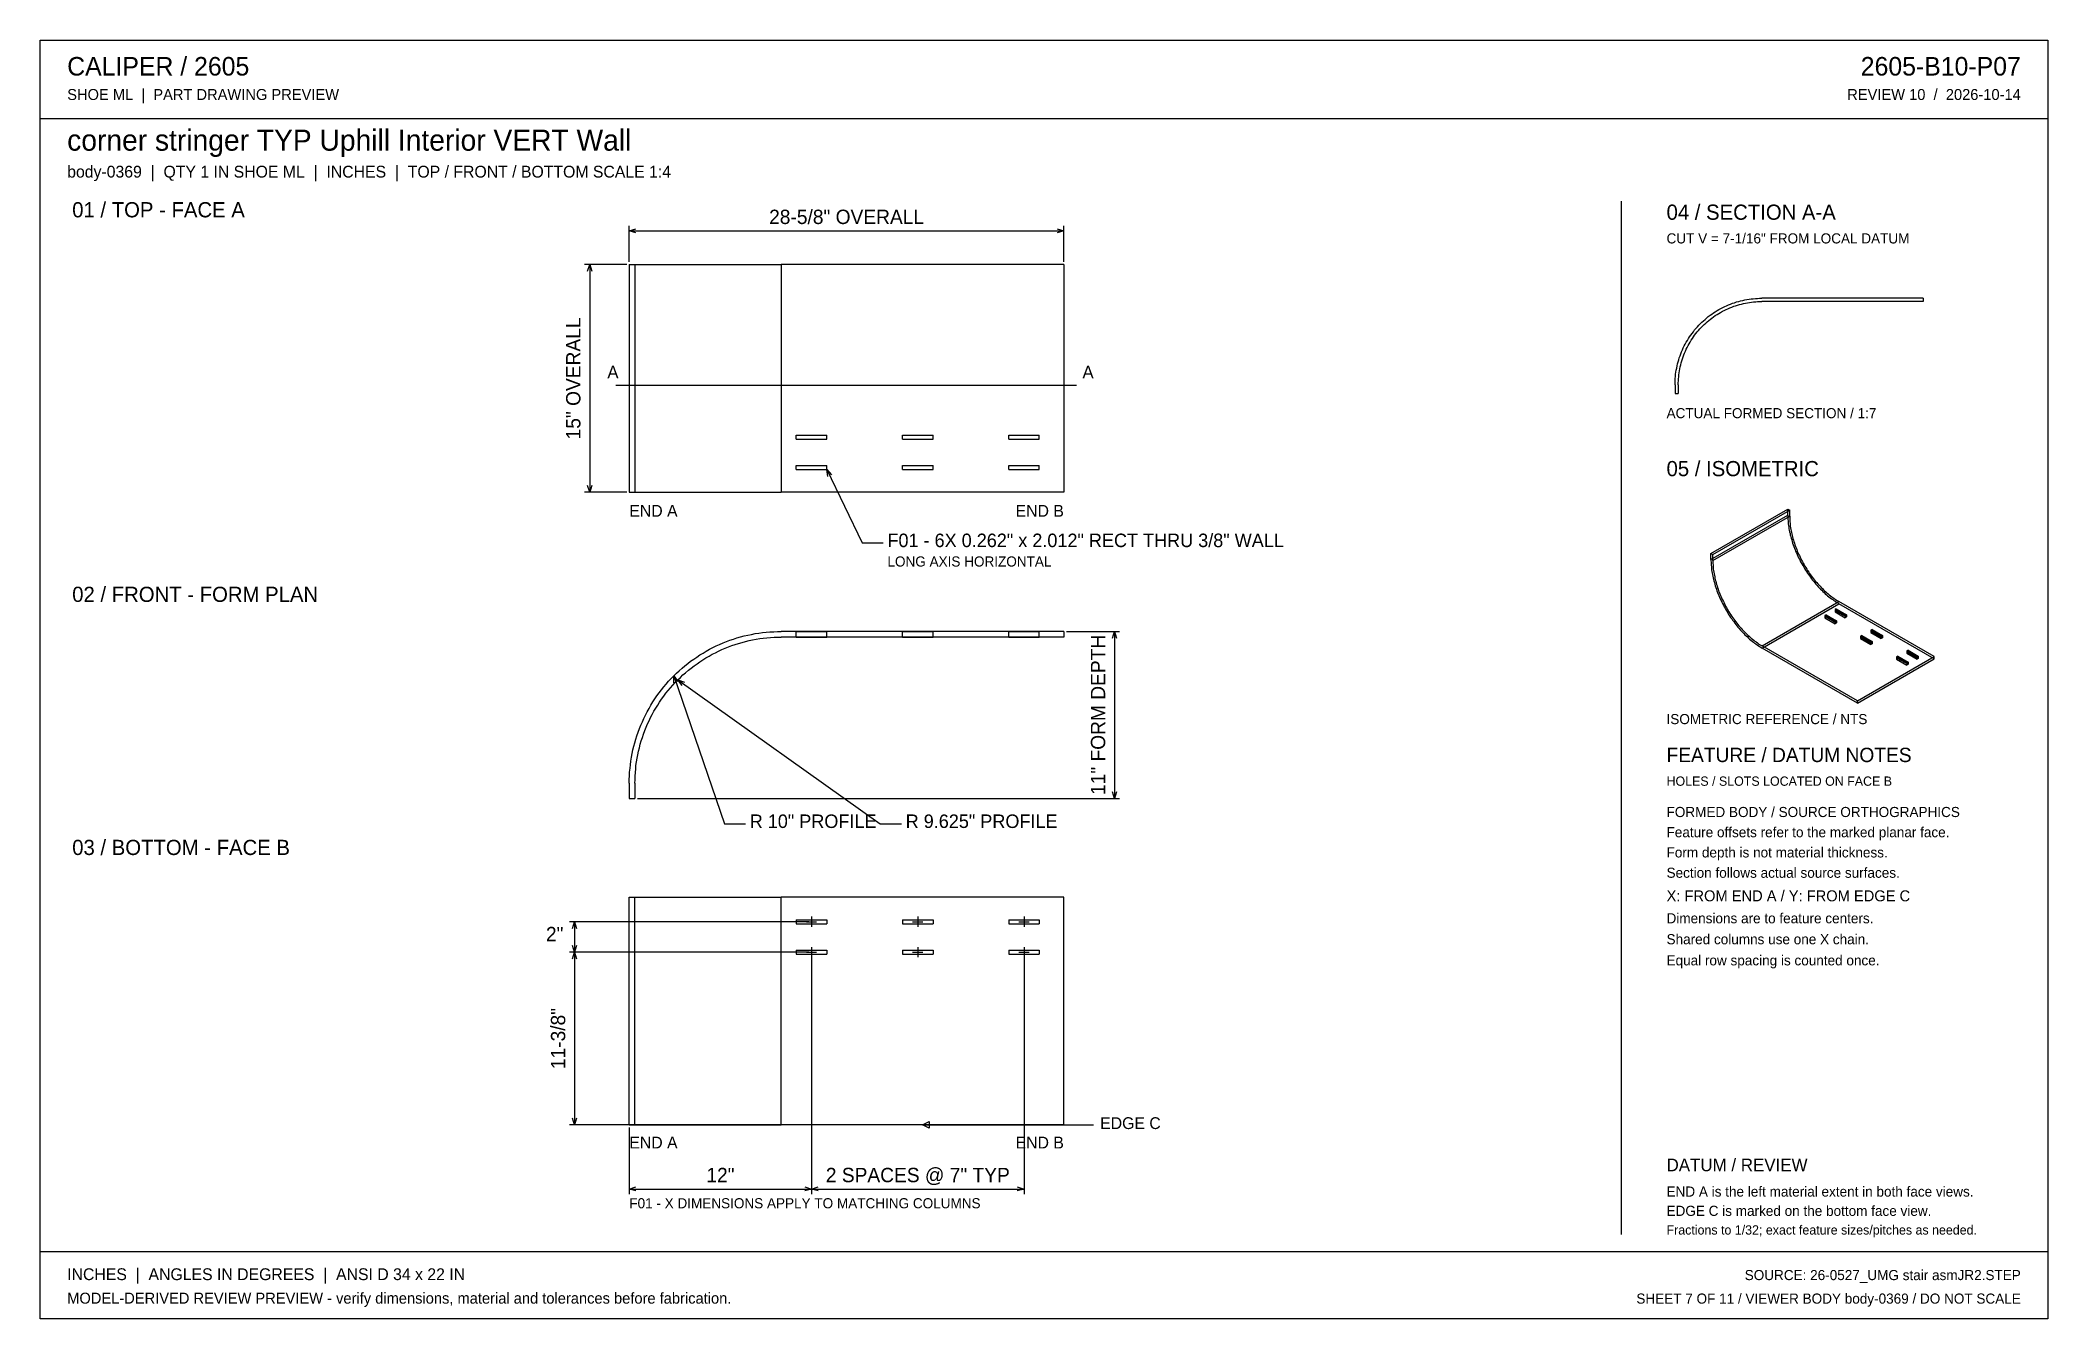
# Model space of a CAD drawing. Header units: inches. Extents: x 2 to 134, y 2 to 86.
import ezdxf
from ezdxf.enums import TextEntityAlignment as Align

# ---------------------------------------------------------------- set-up
doc = ezdxf.new("R2010")
doc.units = ezdxf.units.IN
doc.header["$MEASUREMENT"] = 0

msp = doc.modelspace()

# ---------------------------------------------------------------- texts
at = {"layer": 'ANNOTATION'}
for s, height, p in [('CALIPER / 2605', 1.2222, (3.67, 83.78)), ('SHOE ML  |  PART DRAWING PREVIEW', 0.7222, (3.67, 82.17)), ('corner stringer TYP Uphill Interior VERT Wall', 1.3889, (3.67, 78.83)), ('body-0369  |  QTY 1 IN SHOE ML  |  INCHES  |  TOP / FRONT / BOTTOM SCALE 1:4', 0.7778, (3.67, 77.06)), ('01 / TOP - FACE A', 1, (4, 74.44)), ('04 / SECTION A-A', 1, (109, 74.28)), ('CUT V = 7-1/16" FROM LOCAL DATUM', 0.6667, (109, 72.72)), ('A', 0.833, (39.24, 63.83)), ('A', 0.833, (70.53, 63.83)), ('ACTUAL FORMED SECTION / 1:7', 0.6667, (109, 61.21)), ('05 / ISOMETRIC', 1, (109, 57.39)), ('END A', 0.778, (40.69, 54.72)), ('F01 - 6X 0.262" x 2.012" RECT THRU 3/8" WALL', 0.8889, (57.69, 52.72)), ('LONG AXIS HORIZONTAL', 0.6667, (57.69, 51.44)), ('02 / FRONT - FORM PLAN', 1, (4, 49.11)), ('ISOMETRIC REFERENCE / NTS', 0.6667, (109, 41.06)), ('FEATURE / DATUM NOTES', 0.9444, (109, 38.56)), ('HOLES / SLOTS LOCATED ON FACE B', 0.6111, (109, 37)), ('R 10" PROFILE', 0.8889, (48.62, 34.22)), ('R 9.625" PROFILE', 0.8889, (58.89, 34.22)), ('FORMED BODY / SOURCE ORTHOGRAPHICS', 0.6667, (109, 34.94)), ('03 / BOTTOM - FACE B', 1, (4, 32.44)), ('Feature offsets refer to the marked planar face.', 0.6667, (109, 33.61)), ('Form depth is not material thickness.', 0.6667, (109, 32.28)), ('Section follows actual source surfaces.', 0.6667, (109, 30.94)), ('X: FROM END A / Y: FROM EDGE C', 0.7222, (109, 29.39)), ('Dimensions are to feature centers.', 0.6667, (109, 27.94)), ('Shared columns use one X chain.', 0.6667, (109, 26.56)), ('Equal row spacing is counted once.', 0.6667, (109, 25.17)), ('EDGE C', 0.778, (71.7, 14.39)), ('END A', 0.778, (40.69, 13.11)), ('DATUM / REVIEW', 0.8333, (109, 11.61)), ('END A is the left material extent in both face views.', 0.6667, (109, 9.94)), ('F01 - X DIMENSIONS APPLY TO MATCHING COLUMNS', 0.6667, (40.69, 9.17)), ('EDGE C is marked on the bottom face view.', 0.6667, (109, 8.67)), ('Fractions to 1/32; exact feature sizes/pitches as needed.', 0.6111, (109, 7.44)), ('INCHES  |  ANGLES IN DEGREES  |  ANSI D 34 x 22 IN', 0.7778, (3.67, 4.44)), ('MODEL-DERIVED REVIEW PREVIEW - verify dimensions, material and tolerances before fabrication.', 0.7222, (3.67, 2.89))]:
    msp.add_text(s, height=height, dxfattribs=at).set_placement(p)
for s, height, p in [('2605-B10-P07', 1.2222, (132.33, 83.78)), ('REVIEW 10  /  2026-10-14', 0.7222, (132.33, 82.17)), ('END B', 0.778, (69.31, 54.72)), ('2"', 0.944, (36.35, 26.76)), ('END B', 0.778, (69.31, 13.11)), ('SOURCE: 26-0527_UMG stair asmJR2.STEP', 0.6667, (132.33, 4.44)), ('SHEET 7 OF 11 / VIEWER BODY body-0369 / DO NOT SCALE', 0.6667, (132.33, 2.89))]:
    msp.add_text(s, height=height, dxfattribs=at).set_placement(p, align=Align.RIGHT)
for s, height, p in [('28-5/8" OVERALL', 0.9444, (55, 74)), ('12"', 0.944, (46.69, 10.89)), ('2 SPACES @ 7" TYP', 0.9444, (59.69, 10.89))]:
    msp.add_text(s, height=height, dxfattribs=at).set_placement(p, align=Align.CENTER)
for s, height, p in [('15" OVERALL', 0.9444, (37.47, 63.83)), ('11" FORM DEPTH', 0.9444, (72.03, 41.67)), ('11-3/8"', 0.944, (36.47, 20.35))]:
    msp.add_text(s, height=height, rotation=90, dxfattribs=at).set_placement(p, align=Align.CENTER)

# ---------------------------------------------------------------- linework, layer by layer
at = {"layer": 'ANNOTATION'}
for p, q in [((40.69, 71.5), (40.69, 73.89)), ((40.69, 73.56), (41.13, 73.69)), ((40.69, 73.56), (69.31, 73.56)), ((41.13, 73.42), (40.69, 73.56)), ((68.87, 73.69), (69.31, 73.56)), ((69.31, 73.56), (68.87, 73.42)), ((69.31, 71.5), (69.31, 73.89)), ((40.52, 71.33), (37.74, 71.33)), ((37.94, 70.89), (38.08, 71.33)), ((38.08, 71.33), (38.08, 56.33)), ((38.08, 71.33), (38.22, 70.89)), ((39.8, 63.38), (70.15, 63.38)), ((53.69, 57.83), (56.02, 53)), ((53.76, 57.37), (53.69, 57.83)), ((53.69, 57.83), (54.01, 57.49)), ((40.52, 56.33), (37.74, 56.33)), ((38.08, 56.33), (37.94, 56.78)), ((38.22, 56.78), (38.08, 56.33)), ((56.02, 53), (57.41, 53)), ((69.48, 47.17), (72.98, 47.17)), ((72.51, 46.72), (72.65, 47.17)), ((72.65, 47.17), (72.65, 36.17)), ((72.65, 47.17), (72.78, 46.72)), ((43.62, 44.24), (46.95, 34.5)), ((43.63, 43.77), (43.62, 44.24)), ((43.62, 44.24), (43.89, 43.86)), ((43.88, 43.97), (57.22, 34.5)), ((44.16, 43.6), (43.88, 43.97)), ((43.88, 43.97), (44.32, 43.83)), ((41.23, 36.17), (72.98, 36.17)), ((72.65, 36.17), (72.51, 36.61)), ((72.78, 36.61), (72.65, 36.17)), ((46.95, 34.5), (48.34, 34.5)), ((57.22, 34.5), (58.61, 34.5)), ((52.52, 28.04), (36.74, 28.04)), ((36.94, 27.6), (37.08, 28.04)), ((37.08, 28.04), (37.08, 26.04)), ((37.08, 28.04), (37.22, 27.6)), ((52.35, 28.04), (53.02, 28.04)), ((52.69, 28.38), (52.69, 27.71)), ((59.35, 28.04), (60.02, 28.04)), ((59.69, 28.38), (59.69, 27.71)), ((66.35, 28.04), (67.02, 28.04)), ((66.69, 28.38), (66.69, 27.71)), ((37.08, 26.04), (36.94, 26.49)), ((37.22, 26.49), (37.08, 26.04)), ((52.52, 26.04), (36.74, 26.04)), ((52.52, 26.04), (36.74, 26.04)), ((36.94, 25.6), (37.08, 26.04)), ((37.08, 26.04), (37.08, 14.67)), ((37.08, 26.04), (37.22, 25.6)), ((52.35, 26.04), (53.02, 26.04)), ((52.69, 26.38), (52.69, 25.71)), ((52.69, 25.88), (52.69, 10.11)), ((52.69, 25.88), (52.69, 10.11)), ((59.35, 26.04), (60.02, 26.04)), ((59.69, 26.38), (59.69, 25.71)), ((66.35, 26.04), (67.02, 26.04)), ((66.69, 26.38), (66.69, 25.71)), ((66.69, 25.88), (66.69, 10.11)), ((59.83, 14.67), (36.74, 14.67)), ((37.08, 14.67), (36.94, 15.11)), ((37.22, 15.11), (37.08, 14.67)), ((60, 14.67), (60.44, 14.89)), ((60, 14.67), (71.26, 14.67)), ((60.44, 14.44), (60, 14.67)), ((60.44, 14.89), (60.44, 14.44)), ((40.69, 14.5), (40.69, 10.11)), ((40.69, 10.44), (41.13, 10.58)), ((52.24, 10.58), (52.69, 10.44)), ((52.69, 10.44), (53.13, 10.58)), ((66.24, 10.58), (66.69, 10.44)), ((40.69, 10.44), (52.69, 10.44)), ((41.13, 10.31), (40.69, 10.44)), ((52.69, 10.44), (52.24, 10.31)), ((52.69, 10.44), (66.69, 10.44)), ((53.13, 10.31), (52.69, 10.44)), ((66.69, 10.44), (66.24, 10.31))]:
    msp.add_line(p, q, dxfattribs=at)
at = {"layer": 'OUTLINE'}
for p, q in [((1.89, 86.11), (134.11, 86.11)), ((1.89, 1.89), (1.89, 86.11)), ((134.11, 86.11), (134.11, 1.89)), ((1.89, 80.94), (134.11, 80.94)), ((106, 75.5), (106, 7.44)), ((40.69, 71.33), (40.69, 71.33)), ((40.69, 71.33), (40.7, 71.33)), ((40.69, 71.33), (40.69, 56.33)), ((40.69, 71.33), (41.06, 71.33)), ((40.69, 71.33), (40.69, 56.33)), ((40.7, 71.33), (40.71, 71.33)), ((40.71, 71.33), (40.74, 71.33)), ((40.74, 71.33), (40.76, 71.33)), ((40.76, 71.33), (40.8, 71.33)), ((40.8, 71.33), (40.83, 71.33)), ((40.83, 71.33), (40.88, 71.33)), ((40.88, 71.33), (40.93, 71.33)), ((40.93, 71.33), (40.99, 71.33)), ((40.99, 71.33), (41.05, 71.33)), ((41.05, 71.33), (41.12, 71.33)), ((41.06, 71.33), (41.07, 71.33)), ((41.06, 71.33), (41.06, 56.33)), ((41.06, 71.33), (41.06, 56.33)), ((41.07, 71.33), (41.07, 71.33)), ((41.07, 71.33), (41.09, 71.33)), ((41.09, 71.33), (41.11, 71.33)), ((41.11, 71.33), (41.13, 71.33)), ((41.12, 71.33), (41.19, 71.33)), ((41.13, 71.33), (41.17, 71.33)), ((41.17, 71.33), (41.2, 71.33)), ((41.19, 71.33), (41.27, 71.33)), ((41.2, 71.33), (41.25, 71.33)), ((41.25, 71.33), (41.3, 71.33)), ((41.27, 71.33), (41.36, 71.33)), ((41.3, 71.33), (41.35, 71.33)), ((41.35, 71.33), (41.41, 71.33)), ((41.36, 71.33), (41.45, 71.33)), ((41.41, 71.33), (41.48, 71.33)), ((41.45, 71.33), (41.55, 71.33)), ((41.48, 71.33), (41.55, 71.33)), ((41.55, 71.33), (41.65, 71.33)), ((41.55, 71.33), (41.63, 71.33)), ((41.63, 71.33), (41.71, 71.33)), ((41.65, 71.33), (41.76, 71.33)), ((41.71, 71.33), (41.8, 71.33)), ((41.76, 71.33), (41.87, 71.33)), ((41.8, 71.33), (41.89, 71.33)), ((41.87, 71.33), (41.99, 71.33)), ((41.89, 71.33), (41.99, 71.33)), ((41.99, 71.33), (42.11, 71.33)), ((41.99, 71.33), (42.09, 71.33)), ((42.09, 71.33), (42.2, 71.33)), ((42.11, 71.33), (42.24, 71.33)), ((42.2, 71.33), (42.31, 71.33)), ((42.24, 71.33), (42.37, 71.33)), ((42.31, 71.33), (42.43, 71.33)), ((42.37, 71.33), (42.51, 71.33)), ((42.43, 71.33), (42.56, 71.33)), ((42.51, 71.33), (42.66, 71.33)), ((42.56, 71.33), (42.68, 71.33)), ((42.66, 71.33), (42.8, 71.33)), ((42.68, 71.33), (42.82, 71.33)), ((42.8, 71.33), (42.96, 71.33)), ((42.82, 71.33), (42.96, 71.33)), ((42.96, 71.33), (43.12, 71.33)), ((42.96, 71.33), (43.1, 71.33)), ((43.1, 71.33), (43.25, 71.33)), ((43.12, 71.33), (43.28, 71.33)), ((43.25, 71.33), (43.4, 71.33)), ((43.28, 71.33), (43.45, 71.33)), ((43.4, 71.33), (43.56, 71.33)), ((43.45, 71.33), (43.62, 71.33)), ((43.56, 71.33), (43.72, 71.33)), ((43.62, 71.33), (43.79, 71.33)), ((43.72, 71.33), (43.88, 71.33)), ((43.79, 71.33), (43.97, 71.33)), ((43.88, 71.33), (44.05, 71.33)), ((43.97, 71.33), (44.16, 71.33)), ((44.05, 71.33), (44.22, 71.33)), ((44.16, 71.33), (44.34, 71.33)), ((44.22, 71.33), (44.4, 71.33)), ((44.34, 71.33), (44.54, 71.33)), ((44.4, 71.33), (44.58, 71.33)), ((44.54, 71.33), (44.73, 71.33)), ((44.58, 71.33), (44.77, 71.33)), ((44.73, 71.33), (44.93, 71.33)), ((44.77, 71.33), (44.95, 71.33)), ((44.93, 71.33), (45.13, 71.33)), ((44.95, 71.33), (45.15, 71.33)), ((45.13, 71.33), (45.34, 71.33)), ((45.15, 71.33), (45.34, 71.33)), ((45.34, 71.33), (45.55, 71.33)), ((45.34, 71.33), (45.54, 71.33)), ((45.54, 71.33), (45.74, 71.33)), ((45.55, 71.33), (45.76, 71.33)), ((45.74, 71.33), (45.94, 71.33)), ((45.76, 71.33), (45.97, 71.33)), ((45.94, 71.33), (46.15, 71.33)), ((45.97, 71.33), (46.19, 71.33)), ((46.15, 71.33), (46.36, 71.33)), ((46.19, 71.33), (46.41, 71.33)), ((46.36, 71.33), (46.57, 71.33)), ((46.41, 71.33), (46.64, 71.33)), ((46.57, 71.33), (46.79, 71.33)), ((46.64, 71.33), (46.86, 71.33)), ((46.79, 71.33), (47, 71.33)), ((46.86, 71.33), (47.09, 71.33)), ((47, 71.33), (47.22, 71.33)), ((47.09, 71.33), (47.32, 71.33)), ((47.22, 71.33), (47.44, 71.33)), ((47.32, 71.33), (47.55, 71.33)), ((47.44, 71.33), (47.67, 71.33)), ((47.55, 71.33), (47.78, 71.33)), ((47.67, 71.33), (47.89, 71.33)), ((47.78, 71.33), (48.02, 71.33)), ((47.89, 71.33), (48.12, 71.33)), ((48.02, 71.33), (48.26, 71.33)), ((48.12, 71.33), (48.35, 71.33)), ((48.26, 71.33), (48.5, 71.33)), ((48.35, 71.33), (48.58, 71.33)), ((48.5, 71.33), (48.74, 71.33)), ((48.58, 71.33), (48.81, 71.33)), ((48.74, 71.33), (48.98, 71.33)), ((48.81, 71.33), (49.04, 71.33)), ((48.98, 71.33), (49.22, 71.33)), ((49.04, 71.33), (49.28, 71.33)), ((49.22, 71.33), (49.46, 71.33)), ((49.28, 71.33), (49.51, 71.33)), ((49.46, 71.33), (49.71, 71.33)), ((49.51, 71.33), (49.74, 71.33)), ((49.71, 71.33), (49.95, 71.33)), ((49.74, 71.33), (49.98, 71.33)), ((49.95, 71.33), (50.2, 71.33)), ((49.98, 71.33), (50.22, 71.33)), ((50.2, 71.33), (50.44, 71.33)), ((50.22, 71.33), (50.45, 71.33)), ((50.44, 71.33), (50.69, 71.33)), ((50.45, 71.33), (50.69, 71.33)), ((69.31, 71.33), (50.69, 71.33)), ((50.69, 71.33), (50.69, 56.33)), ((50.69, 71.33), (50.69, 56.33)), ((69.31, 71.33), (50.69, 71.33)), ((69.31, 71.33), (69.31, 56.33)), ((69.31, 71.33), (69.31, 56.33)), ((113.21, 68.73), (113.34, 68.78)), ((113.34, 68.78), (113.48, 68.82)), ((113.48, 68.82), (113.61, 68.87)), ((113.61, 68.87), (113.75, 68.9)), ((113.75, 68.9), (113.88, 68.94)), ((113.88, 68.94), (114.02, 68.97)), ((113.93, 68.73), (114.06, 68.76)), ((114.02, 68.97), (114.16, 69)), ((114.06, 68.76), (114.2, 68.79)), ((114.16, 69), (114.29, 69.03)), ((114.2, 68.79), (114.33, 68.82)), ((114.29, 69.03), (114.43, 69.05)), ((114.33, 68.82), (114.46, 68.84)), ((114.43, 69.05), (114.57, 69.07)), ((114.46, 68.84), (114.6, 68.86)), ((114.57, 69.07), (114.71, 69.08)), ((114.6, 68.86), (114.73, 68.87)), ((114.71, 69.08), (114.85, 69.1)), ((114.73, 68.87), (114.87, 68.88)), ((114.85, 69.1), (114.99, 69.1)), ((114.87, 68.88), (115, 68.89)), ((114.99, 69.1), (115.13, 69.11)), ((115, 68.89), (115.13, 68.9)), ((115.13, 69.11), (115.27, 69.11)), ((115.13, 68.9), (115.27, 68.9)), ((125.91, 69.11), (115.27, 69.11)), ((125.91, 68.9), (115.27, 68.9)), ((125.91, 69.11), (125.91, 68.9)), ((111.13, 67.34), (111.23, 67.44)), ((111.23, 67.44), (111.33, 67.54)), ((111.33, 67.54), (111.43, 67.63)), ((111.43, 67.63), (111.54, 67.72)), ((111.48, 67.38), (111.58, 67.47)), ((111.54, 67.72), (111.64, 67.81)), ((111.58, 67.47), (111.68, 67.56)), ((111.64, 67.81), (111.75, 67.9)), ((111.68, 67.56), (111.78, 67.65)), ((111.75, 67.9), (111.87, 67.99)), ((111.78, 67.65), (111.89, 67.73)), ((111.87, 67.99), (111.98, 68.07)), ((111.89, 67.73), (111.99, 67.81)), ((111.98, 68.07), (112.1, 68.15)), ((111.99, 67.81), (112.1, 67.89)), ((112.1, 68.15), (112.21, 68.22)), ((112.1, 67.89), (112.21, 67.97)), ((112.21, 68.22), (112.33, 68.3)), ((112.21, 67.97), (112.33, 68.04)), ((112.33, 68.3), (112.45, 68.37)), ((112.33, 68.04), (112.44, 68.11)), ((112.44, 68.11), (112.56, 68.18)), ((112.45, 68.37), (112.58, 68.44)), ((112.56, 68.18), (112.68, 68.25)), ((112.58, 68.44), (112.7, 68.5)), ((112.68, 68.25), (112.8, 68.31)), ((112.7, 68.5), (112.83, 68.56)), ((112.8, 68.31), (112.92, 68.37)), ((112.83, 68.56), (112.95, 68.62)), ((112.92, 68.37), (113.04, 68.42)), ((112.95, 68.62), (113.08, 68.68)), ((113.04, 68.42), (113.17, 68.48)), ((113.08, 68.68), (113.21, 68.73)), ((113.17, 68.48), (113.29, 68.53)), ((113.29, 68.53), (113.42, 68.58)), ((113.42, 68.58), (113.54, 68.62)), ((113.54, 68.62), (113.67, 68.66)), ((113.67, 68.66), (113.8, 68.7)), ((113.8, 68.7), (113.93, 68.73)), ((110.23, 66.09), (110.3, 66.21)), ((110.3, 66.21), (110.37, 66.33)), ((110.37, 66.33), (110.44, 66.45)), ((110.44, 66.45), (110.52, 66.57)), ((110.48, 66.11), (110.55, 66.22)), ((110.52, 66.57), (110.6, 66.69)), ((110.55, 66.22), (110.62, 66.34)), ((110.6, 66.69), (110.68, 66.8)), ((110.62, 66.34), (110.7, 66.45)), ((110.68, 66.8), (110.77, 66.91)), ((110.7, 66.45), (110.77, 66.56)), ((110.77, 66.91), (110.85, 67.02)), ((110.77, 66.56), (110.85, 66.67)), ((110.85, 67.02), (110.94, 67.13)), ((110.85, 66.67), (110.93, 66.78)), ((110.93, 66.78), (111.02, 66.89)), ((110.94, 67.13), (111.04, 67.23)), ((111.02, 66.89), (111.11, 66.99)), ((111.04, 67.23), (111.13, 67.34)), ((111.11, 66.99), (111.19, 67.09)), ((111.19, 67.09), (111.29, 67.19)), ((111.29, 67.19), (111.38, 67.29)), ((111.38, 67.29), (111.48, 67.38)), ((109.73, 64.79), (109.76, 64.92)), ((109.76, 64.92), (109.8, 65.06)), ((109.8, 65.06), (109.84, 65.19)), ((109.84, 65.19), (109.89, 65.32)), ((109.89, 65.32), (109.94, 65.45)), ((109.93, 64.73), (109.97, 64.86)), ((109.94, 65.45), (109.99, 65.58)), ((109.97, 64.86), (110.01, 64.99)), ((109.99, 65.58), (110.05, 65.71)), ((110.01, 64.99), (110.05, 65.12)), ((110.05, 65.71), (110.1, 65.84)), ((110.05, 65.12), (110.09, 65.25)), ((110.09, 65.25), (110.14, 65.38)), ((110.1, 65.84), (110.17, 65.97)), ((110.14, 65.38), (110.19, 65.5)), ((110.17, 65.97), (110.23, 66.09)), ((110.19, 65.5), (110.24, 65.63)), ((110.24, 65.63), (110.3, 65.75)), ((110.3, 65.75), (110.36, 65.87)), ((110.36, 65.87), (110.42, 65.99)), ((110.42, 65.99), (110.48, 66.11)), ((109.56, 63.68), (109.57, 63.82)), ((109.56, 63.54), (109.56, 63.68)), ((109.56, 63.4), (109.56, 63.54)), ((109.57, 63.82), (109.58, 63.96)), ((109.58, 63.96), (109.6, 64.1)), ((109.6, 64.1), (109.62, 64.24)), ((109.62, 64.24), (109.64, 64.37)), ((109.64, 64.37), (109.67, 64.51)), ((109.67, 64.51), (109.69, 64.65)), ((109.69, 64.65), (109.73, 64.79)), ((109.77, 63.53), (109.78, 63.67)), ((109.77, 63.4), (109.77, 63.53)), ((109.78, 63.8), (109.8, 63.94)), ((109.78, 63.67), (109.78, 63.8)), ((109.8, 63.94), (109.81, 64.07)), ((109.81, 64.07), (109.83, 64.2)), ((109.83, 64.2), (109.85, 64.34)), ((109.85, 64.34), (109.88, 64.47)), ((109.88, 64.47), (109.9, 64.6)), ((109.9, 64.6), (109.93, 64.73)), ((109.56, 63.4), (109.56, 62.83)), ((109.56, 62.83), (109.77, 62.83)), ((109.77, 63.4), (109.77, 62.83)), ((51.68, 59.83), (51.68, 60.09)), ((51.68, 60.09), (53.69, 60.09)), ((51.68, 59.83), (51.68, 60.09)), ((51.68, 60.09), (53.69, 60.09)), ((51.68, 59.83), (53.69, 59.83)), ((51.68, 59.83), (53.69, 59.83)), ((53.69, 59.83), (53.69, 60.09)), ((53.69, 59.83), (53.69, 60.09)), ((58.68, 60.09), (60.69, 60.09)), ((58.68, 60.09), (60.69, 60.09)), ((58.68, 59.83), (58.68, 60.09)), ((58.68, 59.83), (58.68, 60.09)), ((58.68, 59.83), (60.69, 59.83)), ((58.68, 59.83), (60.69, 59.83)), ((60.69, 59.83), (60.69, 60.09)), ((60.69, 59.83), (60.69, 60.09)), ((65.68, 59.83), (65.68, 60.09)), ((65.68, 59.83), (65.68, 60.09)), ((65.68, 60.09), (67.69, 60.09)), ((65.68, 60.09), (67.69, 60.09)), ((65.68, 59.83), (67.69, 59.83)), ((65.68, 59.83), (67.69, 59.83)), ((67.69, 59.83), (67.69, 60.09)), ((67.69, 59.83), (67.69, 60.09)), ((51.68, 58.09), (53.69, 58.09)), ((51.68, 57.83), (51.68, 58.09)), ((51.68, 57.83), (51.68, 58.09)), ((51.68, 58.09), (53.69, 58.09)), ((51.68, 57.83), (53.69, 57.83)), ((51.68, 57.83), (53.69, 57.83)), ((53.69, 57.83), (53.69, 58.09)), ((53.69, 57.83), (53.69, 58.09)), ((58.68, 57.83), (58.68, 58.09)), ((58.68, 58.09), (60.69, 58.09)), ((58.68, 58.09), (60.69, 58.09)), ((58.68, 57.83), (58.68, 58.09)), ((58.68, 57.83), (60.69, 57.83)), ((58.68, 57.83), (60.69, 57.83)), ((60.69, 57.83), (60.69, 58.09)), ((60.69, 57.83), (60.69, 58.09)), ((65.68, 57.83), (65.68, 58.09)), ((65.68, 58.09), (67.69, 58.09)), ((65.68, 58.09), (67.69, 58.09)), ((65.68, 57.83), (65.68, 58.09)), ((65.68, 57.83), (67.69, 57.83)), ((65.68, 57.83), (67.69, 57.83)), ((67.69, 57.83), (67.69, 58.09)), ((67.69, 57.83), (67.69, 58.09)), ((40.69, 56.33), (41.06, 56.33)), ((40.69, 56.33), (40.69, 56.33)), ((40.69, 56.33), (40.7, 56.33)), ((40.7, 56.33), (40.71, 56.33)), ((40.71, 56.33), (40.74, 56.33)), ((40.74, 56.33), (40.76, 56.33)), ((40.76, 56.33), (40.8, 56.33)), ((40.8, 56.33), (40.83, 56.33)), ((40.83, 56.33), (40.88, 56.33)), ((40.88, 56.33), (40.93, 56.33)), ((40.93, 56.33), (40.99, 56.33)), ((40.99, 56.33), (41.05, 56.33)), ((41.05, 56.33), (41.12, 56.33)), ((41.06, 56.33), (41.07, 56.33)), ((41.07, 56.33), (41.07, 56.33)), ((41.07, 56.33), (41.09, 56.33)), ((41.09, 56.33), (41.11, 56.33)), ((41.11, 56.33), (41.13, 56.33)), ((41.12, 56.33), (41.19, 56.33)), ((41.13, 56.33), (41.17, 56.33)), ((41.17, 56.33), (41.2, 56.33)), ((41.19, 56.33), (41.27, 56.33)), ((41.2, 56.33), (41.25, 56.33)), ((41.25, 56.33), (41.3, 56.33)), ((41.27, 56.33), (41.36, 56.33)), ((41.3, 56.33), (41.35, 56.33)), ((41.35, 56.33), (41.41, 56.33)), ((41.36, 56.33), (41.45, 56.33)), ((41.41, 56.33), (41.48, 56.33)), ((41.45, 56.33), (41.55, 56.33)), ((41.48, 56.33), (41.55, 56.33)), ((41.55, 56.33), (41.65, 56.33)), ((41.55, 56.33), (41.63, 56.33)), ((41.63, 56.33), (41.71, 56.33)), ((41.65, 56.33), (41.76, 56.33)), ((41.71, 56.33), (41.8, 56.33)), ((41.76, 56.33), (41.87, 56.33)), ((41.8, 56.33), (41.89, 56.33)), ((41.87, 56.33), (41.99, 56.33)), ((41.89, 56.33), (41.99, 56.33)), ((41.99, 56.33), (42.11, 56.33)), ((41.99, 56.33), (42.09, 56.33)), ((42.09, 56.33), (42.2, 56.33)), ((42.11, 56.33), (42.24, 56.33)), ((42.2, 56.33), (42.31, 56.33)), ((42.24, 56.33), (42.37, 56.33)), ((42.31, 56.33), (42.43, 56.33)), ((42.37, 56.33), (42.51, 56.33)), ((42.43, 56.33), (42.56, 56.33)), ((42.51, 56.33), (42.66, 56.33)), ((42.56, 56.33), (42.68, 56.33)), ((42.66, 56.33), (42.8, 56.33)), ((42.68, 56.33), (42.82, 56.33)), ((42.8, 56.33), (42.96, 56.33)), ((42.82, 56.33), (42.96, 56.33)), ((42.96, 56.33), (43.12, 56.33)), ((42.96, 56.33), (43.1, 56.33)), ((43.1, 56.33), (43.25, 56.33)), ((43.12, 56.33), (43.28, 56.33)), ((43.25, 56.33), (43.4, 56.33)), ((43.28, 56.33), (43.45, 56.33)), ((43.4, 56.33), (43.56, 56.33)), ((43.45, 56.33), (43.62, 56.33)), ((43.56, 56.33), (43.72, 56.33)), ((43.62, 56.33), (43.79, 56.33)), ((43.72, 56.33), (43.88, 56.33)), ((43.79, 56.33), (43.97, 56.33)), ((43.88, 56.33), (44.05, 56.33)), ((43.97, 56.33), (44.16, 56.33)), ((44.05, 56.33), (44.22, 56.33)), ((44.16, 56.33), (44.34, 56.33)), ((44.22, 56.33), (44.4, 56.33)), ((44.34, 56.33), (44.54, 56.33)), ((44.4, 56.33), (44.58, 56.33)), ((44.54, 56.33), (44.73, 56.33)), ((44.58, 56.33), (44.77, 56.33)), ((44.73, 56.33), (44.93, 56.33)), ((44.77, 56.33), (44.95, 56.33)), ((44.93, 56.33), (45.13, 56.33)), ((44.95, 56.33), (45.15, 56.33)), ((45.13, 56.33), (45.34, 56.33)), ((45.15, 56.33), (45.34, 56.33)), ((45.34, 56.33), (45.55, 56.33)), ((45.34, 56.33), (45.54, 56.33)), ((45.54, 56.33), (45.74, 56.33)), ((45.55, 56.33), (45.76, 56.33)), ((45.74, 56.33), (45.94, 56.33)), ((45.76, 56.33), (45.97, 56.33)), ((45.94, 56.33), (46.15, 56.33)), ((45.97, 56.33), (46.19, 56.33)), ((46.15, 56.33), (46.36, 56.33)), ((46.19, 56.33), (46.41, 56.33)), ((46.36, 56.33), (46.57, 56.33)), ((46.41, 56.33), (46.64, 56.33)), ((46.57, 56.33), (46.79, 56.33)), ((46.64, 56.33), (46.86, 56.33)), ((46.79, 56.33), (47, 56.33)), ((46.86, 56.33), (47.09, 56.33)), ((47, 56.33), (47.22, 56.33)), ((47.09, 56.33), (47.32, 56.33)), ((47.22, 56.33), (47.44, 56.33)), ((47.32, 56.33), (47.55, 56.33)), ((47.44, 56.33), (47.67, 56.33)), ((47.55, 56.33), (47.78, 56.33)), ((47.67, 56.33), (47.89, 56.33)), ((47.78, 56.33), (48.02, 56.33)), ((47.89, 56.33), (48.12, 56.33)), ((48.02, 56.33), (48.26, 56.33)), ((48.12, 56.33), (48.35, 56.33)), ((48.26, 56.33), (48.5, 56.33)), ((48.35, 56.33), (48.58, 56.33)), ((48.5, 56.33), (48.74, 56.33)), ((48.58, 56.33), (48.81, 56.33)), ((48.74, 56.33), (48.98, 56.33)), ((48.81, 56.33), (49.04, 56.33)), ((48.98, 56.33), (49.22, 56.33)), ((49.04, 56.33), (49.28, 56.33)), ((49.22, 56.33), (49.46, 56.33)), ((49.28, 56.33), (49.51, 56.33)), ((49.46, 56.33), (49.71, 56.33)), ((49.51, 56.33), (49.74, 56.33)), ((49.71, 56.33), (49.95, 56.33)), ((49.74, 56.33), (49.98, 56.33)), ((49.95, 56.33), (50.2, 56.33)), ((49.98, 56.33), (50.22, 56.33)), ((50.2, 56.33), (50.44, 56.33)), ((50.22, 56.33), (50.45, 56.33)), ((50.44, 56.33), (50.69, 56.33)), ((50.45, 56.33), (50.69, 56.33)), ((69.31, 56.33), (50.69, 56.33)), ((69.31, 56.33), (50.69, 56.33)), ((111.92, 52.3), (116.98, 55.22)), ((111.92, 51.91), (116.98, 54.83)), ((112.05, 52.23), (117.11, 55.15)), ((112.05, 51.84), (117.11, 54.76)), ((116.98, 55.22), (117.11, 55.15)), ((116.98, 54.83), (116.98, 55.22)), ((116.98, 54.83), (116.98, 54.74)), ((116.98, 54.74), (116.98, 54.64)), ((116.98, 54.64), (116.99, 54.54)), ((116.99, 54.54), (117, 54.44)), ((117, 54.44), (117.01, 54.34)), ((117.01, 54.34), (117.02, 54.24)), ((117.02, 54.24), (117.03, 54.14)), ((117.11, 54.76), (117.11, 55.15)), ((117.11, 54.76), (117.11, 54.67)), ((117.11, 54.67), (117.11, 54.57)), ((117.11, 54.57), (117.12, 54.48)), ((117.12, 54.48), (117.12, 54.38)), ((117.12, 54.38), (117.13, 54.29)), ((117.13, 54.29), (117.14, 54.19)), ((117.03, 54.14), (117.05, 54.04)), ((117.05, 54.04), (117.06, 53.93)), ((117.06, 53.93), (117.08, 53.83)), ((117.08, 53.83), (117.1, 53.72)), ((117.1, 53.72), (117.13, 53.62)), ((117.13, 53.62), (117.15, 53.51)), ((117.14, 54.19), (117.15, 54.09)), ((117.15, 54.09), (117.17, 53.99)), ((117.15, 53.51), (117.18, 53.41)), ((117.17, 53.99), (117.19, 53.89)), ((117.18, 53.41), (117.21, 53.3)), ((117.19, 53.89), (117.2, 53.79)), ((117.2, 53.79), (117.22, 53.69)), ((117.21, 53.3), (117.24, 53.19)), ((117.22, 53.69), (117.25, 53.59)), ((117.24, 53.19), (117.27, 53.09)), ((117.25, 53.59), (117.27, 53.49)), ((117.27, 53.49), (117.3, 53.39)), ((117.27, 53.09), (117.3, 52.98)), ((117.3, 53.39), (117.32, 53.29)), ((117.3, 52.98), (117.34, 52.87)), ((117.32, 53.29), (117.35, 53.18)), ((117.35, 53.18), (117.39, 53.08)), ((117.39, 53.08), (117.42, 52.98)), ((117.42, 52.98), (117.45, 52.87)), ((111.92, 52.3), (112.05, 52.23)), ((111.92, 51.91), (111.92, 52.3)), ((111.92, 51.91), (111.92, 51.82)), ((111.92, 51.82), (111.93, 51.72)), ((111.93, 51.72), (111.93, 51.62)), ((111.93, 51.62), (111.94, 51.52)), ((112.05, 51.84), (112.05, 52.23)), ((112.05, 51.84), (112.05, 51.75)), ((112.05, 51.75), (112.05, 51.65)), ((112.05, 51.65), (112.06, 51.56)), ((117.34, 52.87), (117.38, 52.77)), ((117.38, 52.77), (117.42, 52.66)), ((117.42, 52.66), (117.46, 52.55)), ((117.45, 52.87), (117.49, 52.77)), ((117.46, 52.55), (117.5, 52.45)), ((117.49, 52.77), (117.53, 52.67)), ((117.5, 52.45), (117.55, 52.34)), ((117.53, 52.67), (117.57, 52.57)), ((117.55, 52.34), (117.6, 52.24)), ((117.57, 52.57), (117.61, 52.46)), ((117.6, 52.24), (117.64, 52.13)), ((117.61, 52.46), (117.65, 52.36)), ((117.64, 52.13), (117.69, 52.02)), ((117.65, 52.36), (117.7, 52.26)), ((117.69, 52.02), (117.75, 51.92)), ((117.7, 52.26), (117.75, 52.16)), ((117.75, 52.16), (117.79, 52.06)), ((117.75, 51.92), (117.8, 51.82)), ((117.79, 52.06), (117.84, 51.96)), ((117.8, 51.82), (117.85, 51.71)), ((117.84, 51.96), (117.89, 51.86)), ((117.85, 51.71), (117.91, 51.61)), ((117.89, 51.86), (117.95, 51.76)), ((117.91, 51.61), (117.97, 51.51)), ((117.95, 51.76), (118, 51.66)), ((118, 51.66), (118.06, 51.56)), ((111.94, 51.52), (111.95, 51.42)), ((111.95, 51.42), (111.96, 51.32)), ((111.96, 51.32), (111.97, 51.22)), ((111.97, 51.22), (111.99, 51.12)), ((111.99, 51.12), (112, 51.01)), ((112, 51.01), (112.02, 50.91)), ((112.02, 50.91), (112.04, 50.8)), ((112.04, 50.8), (112.07, 50.7)), ((112.06, 51.56), (112.06, 51.46)), ((112.06, 51.46), (112.07, 51.37)), ((112.07, 51.37), (112.08, 51.27)), ((112.07, 50.7), (112.09, 50.59)), ((112.08, 51.27), (112.1, 51.17)), ((112.09, 50.59), (112.12, 50.49)), ((112.1, 51.17), (112.11, 51.07)), ((112.11, 51.07), (112.13, 50.97)), ((112.12, 50.49), (112.15, 50.38)), ((112.13, 50.97), (112.15, 50.87)), ((112.15, 50.87), (112.17, 50.77)), ((112.15, 50.38), (112.18, 50.27)), ((112.17, 50.77), (112.19, 50.67)), ((112.18, 50.27), (112.21, 50.17)), ((112.19, 50.67), (112.21, 50.57)), ((112.21, 50.57), (112.24, 50.47)), ((112.24, 50.47), (112.27, 50.36)), ((112.27, 50.36), (112.3, 50.26)), ((112.3, 50.26), (112.33, 50.16)), ((117.97, 51.51), (118.03, 51.41)), ((118.03, 51.41), (118.09, 51.31)), ((118.06, 51.56), (118.11, 51.46)), ((118.09, 51.31), (118.15, 51.21)), ((118.11, 51.46), (118.17, 51.37)), ((118.15, 51.21), (118.21, 51.11)), ((118.17, 51.37), (118.23, 51.27)), ((118.21, 51.11), (118.28, 51.01)), ((118.23, 51.27), (118.29, 51.18)), ((118.28, 51.01), (118.34, 50.92)), ((118.29, 51.18), (118.36, 51.08)), ((118.34, 50.92), (118.41, 50.82)), ((118.36, 51.08), (118.42, 50.99)), ((118.41, 50.82), (118.48, 50.73)), ((118.42, 50.99), (118.48, 50.9)), ((118.48, 50.9), (118.55, 50.81)), ((118.48, 50.73), (118.55, 50.64)), ((118.55, 50.81), (118.62, 50.72)), ((118.55, 50.64), (118.62, 50.55)), ((118.62, 50.72), (118.68, 50.63)), ((118.62, 50.55), (118.69, 50.46)), ((118.68, 50.63), (118.75, 50.55)), ((118.69, 50.46), (118.76, 50.37)), ((118.75, 50.55), (118.82, 50.46)), ((118.76, 50.37), (118.84, 50.28)), ((118.82, 50.46), (118.89, 50.38)), ((118.84, 50.28), (118.91, 50.2)), ((118.89, 50.38), (118.96, 50.3)), ((118.96, 50.3), (119.04, 50.22)), ((112.21, 50.17), (112.25, 50.06)), ((112.25, 50.06), (112.28, 49.95)), ((112.28, 49.95), (112.32, 49.85)), ((112.32, 49.85), (112.36, 49.74)), ((112.33, 50.16), (112.36, 50.06)), ((112.36, 50.06), (112.39, 49.95)), ((112.36, 49.74), (112.4, 49.63)), ((112.39, 49.95), (112.43, 49.85)), ((112.4, 49.63), (112.45, 49.53)), ((112.43, 49.85), (112.47, 49.75)), ((112.45, 49.53), (112.49, 49.42)), ((112.47, 49.75), (112.51, 49.65)), ((112.49, 49.42), (112.54, 49.31)), ((112.51, 49.65), (112.55, 49.54)), ((112.54, 49.31), (112.59, 49.21)), ((112.55, 49.54), (112.6, 49.44)), ((112.59, 49.21), (112.64, 49.1)), ((112.6, 49.44), (112.64, 49.34)), ((112.64, 49.34), (112.69, 49.24)), ((112.64, 49.1), (112.69, 49)), ((112.69, 49.24), (112.74, 49.14)), ((112.69, 49), (112.74, 48.9)), ((112.74, 49.14), (112.79, 49.04)), ((112.79, 49.04), (112.84, 48.94)), ((112.84, 48.94), (112.89, 48.84)), ((115.29, 46.22), (120.35, 49.14)), ((115.29, 46.07), (120.35, 48.99)), ((118.91, 50.2), (118.99, 50.11)), ((118.99, 50.11), (119.06, 50.03)), ((119.04, 50.22), (119.11, 50.14)), ((119.06, 50.03), (119.14, 49.95)), ((119.11, 50.14), (119.18, 50.06)), ((119.14, 49.95), (119.22, 49.88)), ((119.18, 50.06), (119.26, 49.99)), ((119.22, 49.88), (119.29, 49.8)), ((119.26, 49.99), (119.33, 49.91)), ((119.29, 49.8), (119.37, 49.72)), ((119.33, 49.91), (119.41, 49.84)), ((119.37, 49.72), (119.45, 49.65)), ((119.41, 49.84), (119.49, 49.77)), ((119.45, 49.65), (119.53, 49.58)), ((119.49, 49.77), (119.56, 49.71)), ((119.53, 49.58), (119.61, 49.51)), ((119.56, 49.71), (119.64, 49.64)), ((119.61, 49.51), (119.69, 49.45)), ((119.64, 49.64), (119.72, 49.58)), ((119.69, 49.45), (119.78, 49.38)), ((119.72, 49.58), (119.8, 49.51)), ((119.78, 49.38), (119.86, 49.32)), ((119.8, 49.51), (119.88, 49.45)), ((119.86, 49.32), (119.94, 49.26)), ((119.88, 49.45), (119.96, 49.4)), ((119.94, 49.26), (120.02, 49.2)), ((119.96, 49.4), (120.03, 49.34)), ((120.02, 49.2), (120.1, 49.15)), ((120.03, 49.34), (120.11, 49.29)), ((120.1, 49.15), (120.19, 49.09)), ((120.11, 49.29), (120.19, 49.23)), ((120.19, 49.23), (120.27, 49.18)), ((120.19, 49.09), (120.27, 49.04)), ((120.27, 49.18), (120.35, 49.14)), ((120.27, 49.04), (120.35, 48.99)), ((126.63, 45.51), (120.35, 49.14)), ((126.63, 45.37), (120.35, 48.99)), ((112.74, 48.9), (112.8, 48.79)), ((112.8, 48.79), (112.85, 48.69)), ((112.85, 48.69), (112.91, 48.59)), ((112.89, 48.84), (112.94, 48.74)), ((112.91, 48.59), (112.97, 48.49)), ((112.94, 48.74), (113, 48.64)), ((112.97, 48.49), (113.03, 48.39)), ((113, 48.64), (113.06, 48.54)), ((113.03, 48.39), (113.09, 48.29)), ((113.06, 48.54), (113.11, 48.45)), ((113.09, 48.29), (113.15, 48.19)), ((113.11, 48.45), (113.17, 48.35)), ((113.15, 48.19), (113.22, 48.09)), ((113.17, 48.35), (113.24, 48.26)), ((113.22, 48.09), (113.29, 48)), ((113.24, 48.26), (113.3, 48.16)), ((113.29, 48), (113.35, 47.9)), ((113.3, 48.16), (113.36, 48.07)), ((113.35, 47.9), (113.42, 47.81)), ((113.36, 48.07), (113.43, 47.98)), ((113.42, 47.81), (113.49, 47.72)), ((113.43, 47.98), (113.49, 47.89)), ((113.49, 47.89), (113.56, 47.8)), ((113.49, 47.72), (113.56, 47.63)), ((113.56, 47.8), (113.63, 47.71)), ((113.56, 47.63), (113.63, 47.54)), ((113.63, 47.71), (113.69, 47.63)), ((113.69, 47.63), (113.76, 47.54)), ((119.51, 48.26), (119.42, 48.21)), ((119.42, 48.21), (120.1, 47.82)), ((119.42, 48.21), (119.42, 48.07)), ((119.51, 48.12), (119.42, 48.07)), ((119.42, 48.07), (120.1, 47.67)), ((119.51, 48.26), (119.51, 48.12)), ((119.51, 48.26), (120.19, 47.87)), ((119.51, 48.12), (120.19, 47.73)), ((120.18, 48.65), (120.1, 48.6)), ((120.1, 48.6), (120.1, 48.46)), ((120.1, 48.6), (120.77, 48.21)), ((120.18, 48.51), (120.1, 48.46)), ((120.1, 48.46), (120.77, 48.06)), ((120.19, 47.87), (120.1, 47.82)), ((120.1, 47.82), (120.1, 47.67)), ((120.19, 47.73), (120.1, 47.67)), ((120.18, 48.65), (120.18, 48.51)), ((120.18, 48.65), (120.86, 48.26)), ((120.18, 48.51), (120.86, 48.12)), ((120.19, 47.87), (120.19, 47.73)), ((120.86, 48.26), (120.77, 48.21)), ((120.77, 48.21), (120.77, 48.06)), ((120.86, 48.12), (120.77, 48.06)), ((120.86, 48.26), (120.86, 48.12)), ((46.41, 46.21), (46.64, 46.31)), ((46.41, 46.21), (46.64, 46.31)), ((46.64, 46.31), (46.86, 46.41)), ((46.64, 46.31), (46.86, 46.41)), ((46.86, 46.41), (47.09, 46.5)), ((46.86, 46.41), (47.09, 46.5)), ((47.09, 46.5), (47.32, 46.58)), ((47.09, 46.5), (47.32, 46.58)), ((47.32, 46.58), (47.55, 46.66)), ((47.32, 46.58), (47.55, 46.66)), ((47.44, 46.23), (47.67, 46.31)), ((47.44, 46.23), (47.67, 46.31)), ((47.55, 46.66), (47.78, 46.74)), ((47.55, 46.66), (47.78, 46.74)), ((47.67, 46.31), (47.89, 46.38)), ((47.67, 46.31), (47.89, 46.38)), ((47.78, 46.74), (48.02, 46.8)), ((47.78, 46.74), (48.02, 46.8)), ((47.89, 46.38), (48.12, 46.44)), ((47.89, 46.38), (48.12, 46.44)), ((48.02, 46.8), (48.26, 46.87)), ((48.02, 46.8), (48.26, 46.87)), ((48.12, 46.44), (48.35, 46.5)), ((48.12, 46.44), (48.35, 46.5)), ((48.26, 46.87), (48.5, 46.92)), ((48.26, 46.87), (48.5, 46.92)), ((48.35, 46.5), (48.58, 46.56)), ((48.35, 46.5), (48.58, 46.56)), ((48.5, 46.92), (48.74, 46.97)), ((48.5, 46.92), (48.74, 46.97)), ((48.58, 46.56), (48.81, 46.61)), ((48.58, 46.56), (48.81, 46.61)), ((48.74, 46.97), (48.98, 47.02)), ((48.74, 46.97), (48.98, 47.02)), ((48.81, 46.61), (49.04, 46.65)), ((48.81, 46.61), (49.04, 46.65)), ((48.98, 47.02), (49.22, 47.06)), ((48.98, 47.02), (49.22, 47.06)), ((49.04, 46.65), (49.28, 46.69)), ((49.04, 46.65), (49.28, 46.69)), ((49.22, 47.06), (49.46, 47.09)), ((49.22, 47.06), (49.46, 47.09)), ((49.28, 46.69), (49.51, 46.72)), ((49.28, 46.69), (49.51, 46.72)), ((49.46, 47.09), (49.71, 47.12)), ((49.46, 47.09), (49.71, 47.12)), ((49.51, 46.72), (49.74, 46.75)), ((49.51, 46.72), (49.74, 46.75)), ((49.71, 47.12), (49.95, 47.14)), ((49.71, 47.12), (49.95, 47.14)), ((49.74, 46.75), (49.98, 46.77)), ((49.74, 46.75), (49.98, 46.77)), ((49.95, 47.14), (50.2, 47.15)), ((49.95, 47.14), (50.2, 47.15)), ((49.98, 46.77), (50.22, 46.78)), ((49.98, 46.77), (50.22, 46.78)), ((50.2, 47.15), (50.44, 47.16)), ((50.2, 47.15), (50.44, 47.16)), ((50.22, 46.78), (50.45, 46.79)), ((50.22, 46.78), (50.45, 46.79)), ((50.44, 47.16), (50.69, 47.17)), ((50.44, 47.16), (50.69, 47.17)), ((50.45, 46.79), (50.69, 46.79)), ((50.45, 46.79), (50.69, 46.79)), ((69.31, 47.17), (50.69, 47.17)), ((69.31, 47.17), (50.69, 47.17)), ((69.31, 46.79), (50.69, 46.79)), ((69.31, 46.79), (50.69, 46.79)), ((51.68, 46.79), (51.68, 47.17)), ((51.68, 47.17), (53.69, 47.17)), ((51.68, 47.17), (53.69, 47.17)), ((51.68, 46.79), (51.68, 47.17)), ((51.68, 46.79), (51.68, 47.17)), ((51.68, 47.17), (53.69, 47.17)), ((51.68, 47.17), (53.69, 47.17)), ((51.68, 46.79), (51.68, 47.17)), ((51.68, 46.79), (53.69, 46.79)), ((51.68, 46.79), (53.69, 46.79)), ((51.68, 46.79), (53.69, 46.79)), ((51.68, 46.79), (53.69, 46.79)), ((53.69, 46.79), (53.69, 47.17)), ((53.69, 46.79), (53.69, 47.17)), ((53.69, 46.79), (53.69, 47.17)), ((53.69, 46.79), (53.69, 47.17)), ((58.68, 47.17), (60.69, 47.17)), ((58.68, 47.17), (60.69, 47.17)), ((58.68, 46.79), (58.68, 47.17)), ((58.68, 46.79), (58.68, 47.17)), ((58.68, 47.17), (60.69, 47.17)), ((58.68, 46.79), (58.68, 47.17)), ((58.68, 47.17), (60.69, 47.17)), ((58.68, 46.79), (58.68, 47.17)), ((58.68, 46.79), (60.69, 46.79)), ((58.68, 46.79), (60.69, 46.79)), ((58.68, 46.79), (60.69, 46.79)), ((58.68, 46.79), (60.69, 46.79)), ((60.69, 46.79), (60.69, 47.17)), ((60.69, 46.79), (60.69, 47.17)), ((60.69, 46.79), (60.69, 47.17)), ((60.69, 46.79), (60.69, 47.17)), ((65.68, 47.17), (67.69, 47.17)), ((65.68, 47.17), (67.69, 47.17)), ((65.68, 46.79), (65.68, 47.17)), ((65.68, 46.79), (65.68, 47.17)), ((65.68, 46.79), (65.68, 47.17)), ((65.68, 47.17), (67.69, 47.17)), ((65.68, 47.17), (67.69, 47.17)), ((65.68, 46.79), (65.68, 47.17)), ((65.68, 46.79), (67.69, 46.79)), ((65.68, 46.79), (67.69, 46.79)), ((65.68, 46.79), (67.69, 46.79)), ((65.68, 46.79), (67.69, 46.79)), ((67.69, 46.79), (67.69, 47.17)), ((67.69, 46.79), (67.69, 47.17)), ((67.69, 46.79), (67.69, 47.17)), ((67.69, 46.79), (67.69, 47.17)), ((69.31, 47.17), (69.31, 46.79)), ((69.31, 47.17), (69.31, 46.79)), ((113.63, 47.54), (113.7, 47.45)), ((113.7, 47.45), (113.78, 47.36)), ((113.76, 47.54), (113.83, 47.46)), ((113.78, 47.36), (113.85, 47.28)), ((113.83, 47.46), (113.91, 47.38)), ((113.85, 47.28), (113.93, 47.19)), ((113.91, 47.38), (113.98, 47.3)), ((113.93, 47.19), (114, 47.11)), ((113.98, 47.3), (114.05, 47.22)), ((114, 47.11), (114.08, 47.03)), ((114.05, 47.22), (114.13, 47.14)), ((114.08, 47.03), (114.16, 46.95)), ((114.13, 47.14), (114.2, 47.07)), ((114.16, 46.95), (114.24, 46.88)), ((114.2, 47.07), (114.28, 46.99)), ((114.24, 46.88), (114.32, 46.8)), ((114.28, 46.99), (114.35, 46.92)), ((114.32, 46.8), (114.39, 46.73)), ((114.35, 46.92), (114.43, 46.85)), ((114.39, 46.73), (114.47, 46.66)), ((114.43, 46.85), (114.51, 46.78)), ((114.47, 46.66), (114.56, 46.59)), ((114.51, 46.78), (114.58, 46.72)), ((114.56, 46.59), (114.64, 46.53)), ((114.58, 46.72), (114.66, 46.65)), ((114.64, 46.53), (114.72, 46.46)), ((114.66, 46.65), (114.74, 46.59)), ((114.72, 46.46), (114.8, 46.4)), ((114.74, 46.59), (114.82, 46.53)), ((114.8, 46.4), (114.88, 46.34)), ((114.82, 46.53), (114.9, 46.47)), ((114.88, 46.34), (114.96, 46.28)), ((114.9, 46.47), (114.98, 46.42)), ((114.96, 46.28), (115.05, 46.22)), ((114.98, 46.42), (115.06, 46.36)), ((115.06, 46.36), (115.13, 46.31)), ((115.13, 46.31), (115.21, 46.26)), ((121.87, 46.9), (121.78, 46.85)), ((121.78, 46.85), (121.78, 46.7)), ((121.78, 46.85), (122.46, 46.46)), ((121.87, 46.75), (121.78, 46.7)), ((121.78, 46.7), (122.46, 46.31)), ((121.87, 46.9), (121.87, 46.75)), ((121.87, 46.9), (122.55, 46.51)), ((121.87, 46.75), (122.55, 46.36)), ((122.54, 47.29), (122.46, 47.24)), ((122.46, 47.24), (123.13, 46.85)), ((122.46, 47.24), (122.46, 47.09)), ((122.54, 47.14), (122.46, 47.09)), ((122.46, 47.09), (123.13, 46.7)), ((122.55, 46.51), (122.46, 46.46)), ((122.46, 46.46), (122.46, 46.31)), ((122.55, 46.36), (122.46, 46.31)), ((122.54, 47.29), (123.22, 46.9)), ((122.54, 47.29), (122.54, 47.14)), ((122.54, 47.14), (123.22, 46.75)), ((122.55, 46.51), (122.55, 46.36)), ((123.22, 46.9), (123.13, 46.85)), ((123.13, 46.85), (123.13, 46.7)), ((123.22, 46.75), (123.13, 46.7)), ((123.22, 46.9), (123.22, 46.75)), ((44.34, 44.9), (44.54, 45.05)), ((44.34, 44.9), (44.54, 45.05)), ((44.54, 45.05), (44.73, 45.2)), ((44.54, 45.05), (44.73, 45.2)), ((44.73, 45.2), (44.93, 45.34)), ((44.73, 45.2), (44.93, 45.34)), ((44.93, 45.34), (45.13, 45.48)), ((44.93, 45.34), (45.13, 45.48)), ((44.95, 44.9), (45.15, 45.04)), ((44.95, 44.9), (45.15, 45.04)), ((45.13, 45.48), (45.34, 45.62)), ((45.13, 45.48), (45.34, 45.62)), ((45.15, 45.04), (45.34, 45.17)), ((45.15, 45.04), (45.34, 45.17)), ((45.34, 45.62), (45.55, 45.74)), ((45.34, 45.62), (45.55, 45.74)), ((45.34, 45.17), (45.54, 45.3)), ((45.34, 45.17), (45.54, 45.3)), ((45.54, 45.3), (45.74, 45.42)), ((45.54, 45.3), (45.74, 45.42)), ((45.55, 45.74), (45.76, 45.87)), ((45.55, 45.74), (45.76, 45.87)), ((45.74, 45.42), (45.94, 45.54)), ((45.74, 45.42), (45.94, 45.54)), ((45.76, 45.87), (45.97, 45.99)), ((45.76, 45.87), (45.97, 45.99)), ((45.94, 45.54), (46.15, 45.66)), ((45.94, 45.54), (46.15, 45.66)), ((45.97, 45.99), (46.19, 46.1)), ((45.97, 45.99), (46.19, 46.1)), ((46.15, 45.66), (46.36, 45.76)), ((46.15, 45.66), (46.36, 45.76)), ((46.19, 46.1), (46.41, 46.21)), ((46.19, 46.1), (46.41, 46.21)), ((46.36, 45.76), (46.57, 45.87)), ((46.36, 45.76), (46.57, 45.87)), ((46.57, 45.87), (46.79, 45.97)), ((46.57, 45.87), (46.79, 45.97)), ((46.79, 45.97), (47, 46.06)), ((46.79, 45.97), (47, 46.06)), ((47, 46.06), (47.22, 46.15)), ((47, 46.06), (47.22, 46.15)), ((47.22, 46.15), (47.44, 46.23)), ((47.22, 46.15), (47.44, 46.23)), ((115.05, 46.22), (115.13, 46.17)), ((115.13, 46.17), (115.21, 46.12)), ((115.21, 46.26), (115.29, 46.22)), ((115.21, 46.12), (115.29, 46.07)), ((121.58, 42.59), (115.29, 46.22)), ((121.58, 42.44), (115.29, 46.07)), ((121.58, 42.59), (126.63, 45.51)), ((121.58, 42.44), (126.63, 45.37)), ((124.23, 45.54), (124.14, 45.49)), ((124.14, 45.49), (124.14, 45.34)), ((124.14, 45.49), (124.82, 45.1)), ((124.23, 45.39), (124.14, 45.34)), ((124.14, 45.34), (124.82, 44.95)), ((124.23, 45.54), (124.91, 45.15)), ((124.23, 45.54), (124.23, 45.39)), ((124.23, 45.39), (124.91, 45)), ((124.91, 45.93), (124.82, 45.88)), ((124.82, 45.88), (124.82, 45.73)), ((124.82, 45.88), (125.5, 45.48)), ((124.91, 45.78), (124.82, 45.73)), ((124.82, 45.73), (125.5, 45.34)), ((124.91, 45.15), (124.82, 45.1)), ((124.82, 45.1), (124.82, 44.95)), ((124.91, 45), (124.82, 44.95)), ((124.91, 45.93), (124.91, 45.78)), ((124.91, 45.93), (125.58, 45.54)), ((124.91, 45.78), (125.58, 45.39)), ((124.91, 45.15), (124.91, 45)), ((125.58, 45.54), (125.5, 45.48)), ((125.5, 45.48), (125.5, 45.34)), ((125.58, 45.39), (125.5, 45.34)), ((125.58, 45.54), (125.58, 45.39)), ((126.63, 45.37), (126.63, 45.51)), ((42.96, 43.51), (43.12, 43.7)), ((42.96, 43.51), (43.12, 43.7)), ((43.12, 43.7), (43.28, 43.88)), ((43.12, 43.7), (43.28, 43.88)), ((43.28, 43.88), (43.45, 44.06)), ((43.28, 43.88), (43.45, 44.06)), ((43.45, 44.06), (43.62, 44.24)), ((43.45, 44.06), (43.62, 44.24)), ((43.56, 43.63), (43.72, 43.8)), ((43.56, 43.63), (43.72, 43.8)), ((43.62, 44.24), (43.79, 44.41)), ((43.62, 44.24), (43.79, 44.41)), ((43.72, 43.8), (43.88, 43.97)), ((43.72, 43.8), (43.88, 43.97)), ((43.79, 44.41), (43.97, 44.58)), ((43.79, 44.41), (43.97, 44.58)), ((43.88, 43.97), (44.05, 44.14)), ((43.88, 43.97), (44.05, 44.14)), ((43.97, 44.58), (44.16, 44.74)), ((43.97, 44.58), (44.16, 44.74)), ((44.05, 44.14), (44.22, 44.3)), ((44.05, 44.14), (44.22, 44.3)), ((44.16, 44.74), (44.34, 44.9)), ((44.16, 44.74), (44.34, 44.9)), ((44.22, 44.3), (44.4, 44.45)), ((44.22, 44.3), (44.4, 44.45)), ((44.4, 44.45), (44.58, 44.61)), ((44.4, 44.45), (44.58, 44.61)), ((44.58, 44.61), (44.77, 44.75)), ((44.58, 44.61), (44.77, 44.75)), ((44.77, 44.75), (44.95, 44.9)), ((44.77, 44.75), (44.95, 44.9)), ((42.11, 42.31), (42.24, 42.52)), ((42.11, 42.31), (42.24, 42.52)), ((42.24, 42.52), (42.37, 42.72)), ((42.24, 42.52), (42.37, 42.72)), ((42.37, 42.72), (42.51, 42.92)), ((42.37, 42.72), (42.51, 42.92)), ((42.43, 42.11), (42.56, 42.32)), ((42.43, 42.11), (42.56, 42.32)), ((42.51, 42.92), (42.66, 43.12)), ((42.51, 42.92), (42.66, 43.12)), ((42.56, 42.32), (42.68, 42.51)), ((42.56, 42.32), (42.68, 42.51)), ((42.66, 43.12), (42.8, 43.32)), ((42.66, 43.12), (42.8, 43.32)), ((42.68, 42.51), (42.82, 42.71)), ((42.68, 42.51), (42.82, 42.71)), ((42.8, 43.32), (42.96, 43.51)), ((42.8, 43.32), (42.96, 43.51)), ((42.82, 42.71), (42.96, 42.9)), ((42.82, 42.71), (42.96, 42.9)), ((42.96, 42.9), (43.1, 43.09)), ((42.96, 42.9), (43.1, 43.09)), ((43.1, 43.09), (43.25, 43.27)), ((43.1, 43.09), (43.25, 43.27)), ((43.25, 43.27), (43.4, 43.45)), ((43.25, 43.27), (43.4, 43.45)), ((43.4, 43.45), (43.56, 43.63)), ((43.4, 43.45), (43.56, 43.63)), ((121.58, 42.44), (121.58, 42.59)), ((41.36, 40.77), (41.45, 40.99)), ((41.36, 40.77), (41.45, 40.99)), ((41.45, 40.99), (41.55, 41.22)), ((41.45, 40.99), (41.55, 41.22)), ((41.55, 41.22), (41.65, 41.44)), ((41.55, 41.22), (41.65, 41.44)), ((41.65, 41.44), (41.76, 41.66)), ((41.65, 41.44), (41.76, 41.66)), ((41.76, 41.66), (41.87, 41.88)), ((41.76, 41.66), (41.87, 41.88)), ((41.8, 40.85), (41.89, 41.07)), ((41.8, 40.85), (41.89, 41.07)), ((41.87, 41.88), (41.99, 42.1)), ((41.87, 41.88), (41.99, 42.1)), ((41.89, 41.07), (41.99, 41.28)), ((41.89, 41.07), (41.99, 41.28)), ((41.99, 42.1), (42.11, 42.31)), ((41.99, 42.1), (42.11, 42.31)), ((41.99, 41.28), (42.09, 41.49)), ((41.99, 41.28), (42.09, 41.49)), ((42.09, 41.49), (42.2, 41.7)), ((42.09, 41.49), (42.2, 41.7)), ((42.2, 41.7), (42.31, 41.91)), ((42.2, 41.7), (42.31, 41.91)), ((42.31, 41.91), (42.43, 42.11)), ((42.31, 41.91), (42.43, 42.11)), ((40.99, 39.6), (41.05, 39.83)), ((40.99, 39.6), (41.05, 39.83)), ((41.05, 39.83), (41.12, 40.07)), ((41.05, 39.83), (41.12, 40.07)), ((41.12, 40.07), (41.19, 40.3)), ((41.12, 40.07), (41.19, 40.3)), ((41.19, 40.3), (41.27, 40.54)), ((41.19, 40.3), (41.27, 40.54)), ((41.27, 40.54), (41.36, 40.77)), ((41.27, 40.54), (41.36, 40.77)), ((41.35, 39.51), (41.41, 39.73)), ((41.35, 39.51), (41.41, 39.73)), ((41.41, 39.73), (41.48, 39.96)), ((41.41, 39.73), (41.48, 39.96)), ((41.48, 39.96), (41.55, 40.19)), ((41.48, 39.96), (41.55, 40.19)), ((41.55, 40.19), (41.63, 40.41)), ((41.55, 40.19), (41.63, 40.41)), ((41.63, 40.41), (41.71, 40.63)), ((41.63, 40.41), (41.71, 40.63)), ((41.71, 40.63), (41.8, 40.85)), ((41.71, 40.63), (41.8, 40.85)), ((40.74, 38.15), (40.76, 38.39)), ((40.74, 38.15), (40.76, 38.39)), ((40.76, 38.39), (40.8, 38.63)), ((40.76, 38.39), (40.8, 38.63)), ((40.8, 38.63), (40.83, 38.88)), ((40.8, 38.63), (40.83, 38.88)), ((40.83, 38.88), (40.88, 39.12)), ((40.83, 38.88), (40.88, 39.12)), ((40.88, 39.12), (40.93, 39.36)), ((40.88, 39.12), (40.93, 39.36)), ((40.93, 39.36), (40.99, 39.6)), ((40.93, 39.36), (40.99, 39.6)), ((41.11, 38.11), (41.13, 38.34)), ((41.11, 38.11), (41.13, 38.34)), ((41.13, 38.34), (41.17, 38.58)), ((41.13, 38.34), (41.17, 38.58)), ((41.17, 38.58), (41.2, 38.81)), ((41.17, 38.58), (41.2, 38.81)), ((41.2, 38.81), (41.25, 39.04)), ((41.2, 38.81), (41.25, 39.04)), ((41.25, 39.04), (41.3, 39.28)), ((41.25, 39.04), (41.3, 39.28)), ((41.3, 39.28), (41.35, 39.51)), ((41.3, 39.28), (41.35, 39.51)), ((40.69, 37.41), (40.7, 37.66)), ((40.69, 37.41), (40.7, 37.66)), ((40.69, 37.17), (40.69, 37.41)), ((40.69, 37.17), (40.69, 37.41)), ((40.69, 37.17), (40.69, 36.17)), ((40.69, 37.17), (40.69, 36.17)), ((40.7, 37.66), (40.71, 37.9)), ((40.7, 37.66), (40.71, 37.9)), ((40.71, 37.9), (40.74, 38.15)), ((40.71, 37.9), (40.74, 38.15)), ((41.06, 37.17), (41.07, 37.4)), ((41.06, 37.17), (41.07, 37.4)), ((41.06, 37.17), (41.06, 36.17)), ((41.06, 37.17), (41.06, 36.17)), ((41.07, 37.64), (41.09, 37.87)), ((41.07, 37.64), (41.09, 37.87)), ((41.07, 37.4), (41.07, 37.64)), ((41.07, 37.4), (41.07, 37.64)), ((41.09, 37.87), (41.11, 38.11)), ((41.09, 37.87), (41.11, 38.11)), ((40.69, 36.17), (41.06, 36.17)), ((40.69, 36.17), (41.06, 36.17)), ((40.69, 29.67), (41.06, 29.67)), ((40.69, 14.67), (40.69, 29.67)), ((40.69, 29.67), (40.69, 29.67)), ((40.69, 29.67), (40.7, 29.67)), ((40.69, 14.67), (40.69, 29.67)), ((40.7, 29.67), (40.71, 29.67)), ((40.71, 29.67), (40.74, 29.67)), ((40.74, 29.67), (40.76, 29.67)), ((40.76, 29.67), (40.8, 29.67)), ((40.8, 29.67), (40.83, 29.67)), ((40.83, 29.67), (40.88, 29.67)), ((40.88, 29.67), (40.93, 29.67)), ((40.93, 29.67), (40.99, 29.67)), ((40.99, 29.67), (41.05, 29.67)), ((41.05, 29.67), (41.12, 29.67)), ((41.06, 14.67), (41.06, 29.67)), ((41.06, 29.67), (41.07, 29.67)), ((41.06, 14.67), (41.06, 29.67)), ((41.07, 29.67), (41.07, 29.67)), ((41.07, 29.67), (41.09, 29.67)), ((41.09, 29.67), (41.11, 29.67)), ((41.11, 29.67), (41.13, 29.67)), ((41.12, 29.67), (41.19, 29.67)), ((41.13, 29.67), (41.17, 29.67)), ((41.17, 29.67), (41.2, 29.67)), ((41.19, 29.67), (41.27, 29.67)), ((41.2, 29.67), (41.25, 29.67)), ((41.25, 29.67), (41.3, 29.67)), ((41.27, 29.67), (41.36, 29.67)), ((41.3, 29.67), (41.35, 29.67)), ((41.35, 29.67), (41.41, 29.67)), ((41.36, 29.67), (41.45, 29.67)), ((41.41, 29.67), (41.48, 29.67)), ((41.45, 29.67), (41.55, 29.67)), ((41.48, 29.67), (41.55, 29.67)), ((41.55, 29.67), (41.65, 29.67)), ((41.55, 29.67), (41.63, 29.67)), ((41.63, 29.67), (41.71, 29.67)), ((41.65, 29.67), (41.76, 29.67)), ((41.71, 29.67), (41.8, 29.67)), ((41.76, 29.67), (41.87, 29.67)), ((41.8, 29.67), (41.89, 29.67)), ((41.87, 29.67), (41.99, 29.67)), ((41.89, 29.67), (41.99, 29.67)), ((41.99, 29.67), (42.11, 29.67)), ((41.99, 29.67), (42.09, 29.67)), ((42.09, 29.67), (42.2, 29.67)), ((42.11, 29.67), (42.24, 29.67)), ((42.2, 29.67), (42.31, 29.67)), ((42.24, 29.67), (42.37, 29.67)), ((42.31, 29.67), (42.43, 29.67)), ((42.37, 29.67), (42.51, 29.67)), ((42.43, 29.67), (42.56, 29.67)), ((42.51, 29.67), (42.66, 29.67)), ((42.56, 29.67), (42.68, 29.67)), ((42.66, 29.67), (42.8, 29.67)), ((42.68, 29.67), (42.82, 29.67)), ((42.8, 29.67), (42.96, 29.67)), ((42.82, 29.67), (42.96, 29.67)), ((42.96, 29.67), (43.12, 29.67)), ((42.96, 29.67), (43.1, 29.67)), ((43.1, 29.67), (43.25, 29.67)), ((43.12, 29.67), (43.28, 29.67)), ((43.25, 29.67), (43.4, 29.67)), ((43.28, 29.67), (43.45, 29.67)), ((43.4, 29.67), (43.56, 29.67)), ((43.45, 29.67), (43.62, 29.67)), ((43.56, 29.67), (43.72, 29.67)), ((43.62, 29.67), (43.79, 29.67)), ((43.72, 29.67), (43.88, 29.67)), ((43.79, 29.67), (43.97, 29.67)), ((43.88, 29.67), (44.05, 29.67)), ((43.97, 29.67), (44.16, 29.67)), ((44.05, 29.67), (44.22, 29.67)), ((44.16, 29.67), (44.34, 29.67)), ((44.22, 29.67), (44.4, 29.67)), ((44.34, 29.67), (44.54, 29.67)), ((44.4, 29.67), (44.58, 29.67)), ((44.54, 29.67), (44.73, 29.67)), ((44.58, 29.67), (44.77, 29.67)), ((44.73, 29.67), (44.93, 29.67)), ((44.77, 29.67), (44.95, 29.67)), ((44.93, 29.67), (45.13, 29.67)), ((44.95, 29.67), (45.15, 29.67)), ((45.13, 29.67), (45.34, 29.67)), ((45.15, 29.67), (45.34, 29.67)), ((45.34, 29.67), (45.55, 29.67)), ((45.34, 29.67), (45.54, 29.67)), ((45.54, 29.67), (45.74, 29.67)), ((45.55, 29.67), (45.76, 29.67)), ((45.74, 29.67), (45.94, 29.67)), ((45.76, 29.67), (45.97, 29.67)), ((45.94, 29.67), (46.15, 29.67)), ((45.97, 29.67), (46.19, 29.67)), ((46.15, 29.67), (46.36, 29.67)), ((46.19, 29.67), (46.41, 29.67)), ((46.36, 29.67), (46.57, 29.67)), ((46.41, 29.67), (46.64, 29.67)), ((46.57, 29.67), (46.79, 29.67)), ((46.64, 29.67), (46.86, 29.67)), ((46.79, 29.67), (47, 29.67)), ((46.86, 29.67), (47.09, 29.67)), ((47, 29.67), (47.22, 29.67)), ((47.09, 29.67), (47.32, 29.67)), ((47.22, 29.67), (47.44, 29.67)), ((47.32, 29.67), (47.55, 29.67)), ((47.44, 29.67), (47.67, 29.67)), ((47.55, 29.67), (47.78, 29.67)), ((47.67, 29.67), (47.89, 29.67)), ((47.78, 29.67), (48.02, 29.67)), ((47.89, 29.67), (48.12, 29.67)), ((48.02, 29.67), (48.26, 29.67)), ((48.12, 29.67), (48.35, 29.67)), ((48.26, 29.67), (48.5, 29.67)), ((48.35, 29.67), (48.58, 29.67)), ((48.5, 29.67), (48.74, 29.67)), ((48.58, 29.67), (48.81, 29.67)), ((48.74, 29.67), (48.98, 29.67)), ((48.81, 29.67), (49.04, 29.67)), ((48.98, 29.67), (49.22, 29.67)), ((49.04, 29.67), (49.28, 29.67)), ((49.22, 29.67), (49.46, 29.67)), ((49.28, 29.67), (49.51, 29.67)), ((49.46, 29.67), (49.71, 29.67)), ((49.51, 29.67), (49.74, 29.67)), ((49.71, 29.67), (49.95, 29.67)), ((49.74, 29.67), (49.98, 29.67)), ((49.95, 29.67), (50.2, 29.67)), ((49.98, 29.67), (50.22, 29.67)), ((50.2, 29.67), (50.44, 29.67)), ((50.22, 29.67), (50.45, 29.67)), ((50.44, 29.67), (50.69, 29.67)), ((50.45, 29.67), (50.69, 29.67)), ((69.31, 29.67), (50.69, 29.67)), ((50.69, 14.67), (50.69, 29.67)), ((50.69, 14.67), (50.69, 29.67)), ((69.31, 29.67), (50.69, 29.67)), ((69.31, 14.67), (69.31, 29.67)), ((69.31, 14.67), (69.31, 29.67)), ((51.68, 28.17), (51.68, 27.91)), ((51.68, 28.17), (51.68, 27.91)), ((51.68, 28.17), (53.69, 28.17)), ((51.68, 28.17), (53.69, 28.17)), ((51.68, 27.91), (53.69, 27.91)), ((51.68, 27.91), (53.69, 27.91)), ((53.69, 28.17), (53.69, 27.91)), ((53.69, 28.17), (53.69, 27.91)), ((58.68, 28.17), (58.68, 27.91)), ((58.68, 28.17), (60.69, 28.17)), ((58.68, 28.17), (60.69, 28.17)), ((58.68, 28.17), (58.68, 27.91)), ((58.68, 27.91), (60.69, 27.91)), ((58.68, 27.91), (60.69, 27.91)), ((60.69, 28.17), (60.69, 27.91)), ((60.69, 28.17), (60.69, 27.91)), ((65.68, 28.17), (65.68, 27.91)), ((65.68, 28.17), (67.69, 28.17)), ((65.68, 28.17), (67.69, 28.17)), ((65.68, 28.17), (65.68, 27.91)), ((65.68, 27.91), (67.69, 27.91)), ((65.68, 27.91), (67.69, 27.91)), ((67.69, 28.17), (67.69, 27.91)), ((67.69, 28.17), (67.69, 27.91)), ((51.68, 26.17), (51.68, 25.91)), ((51.68, 26.17), (51.68, 25.91)), ((51.68, 26.17), (53.69, 26.17)), ((51.68, 26.17), (53.69, 26.17)), ((51.68, 25.91), (53.69, 25.91)), ((51.68, 25.91), (53.69, 25.91)), ((53.69, 26.17), (53.69, 25.91)), ((53.69, 26.17), (53.69, 25.91)), ((58.68, 26.17), (60.69, 26.17)), ((58.68, 26.17), (58.68, 25.91)), ((58.68, 26.17), (60.69, 26.17)), ((58.68, 26.17), (58.68, 25.91)), ((58.68, 25.91), (60.69, 25.91)), ((58.68, 25.91), (60.69, 25.91)), ((60.69, 26.17), (60.69, 25.91)), ((60.69, 26.17), (60.69, 25.91)), ((65.68, 26.17), (65.68, 25.91)), ((65.68, 26.17), (67.69, 26.17)), ((65.68, 26.17), (67.69, 26.17)), ((65.68, 26.17), (65.68, 25.91)), ((65.68, 25.91), (67.69, 25.91)), ((65.68, 25.91), (67.69, 25.91)), ((67.69, 26.17), (67.69, 25.91)), ((67.69, 26.17), (67.69, 25.91)), ((40.69, 14.67), (40.69, 14.67)), ((40.69, 14.67), (40.7, 14.67)), ((40.69, 14.67), (41.06, 14.67)), ((40.7, 14.67), (40.71, 14.67)), ((40.71, 14.67), (40.74, 14.67)), ((40.74, 14.67), (40.76, 14.67)), ((40.76, 14.67), (40.8, 14.67)), ((40.8, 14.67), (40.83, 14.67)), ((40.83, 14.67), (40.88, 14.67)), ((40.88, 14.67), (40.93, 14.67)), ((40.93, 14.67), (40.99, 14.67)), ((40.99, 14.67), (41.05, 14.67)), ((41.05, 14.67), (41.12, 14.67)), ((41.06, 14.67), (41.07, 14.67)), ((41.07, 14.67), (41.07, 14.67)), ((41.07, 14.67), (41.09, 14.67)), ((41.09, 14.67), (41.11, 14.67)), ((41.11, 14.67), (41.13, 14.67)), ((41.12, 14.67), (41.19, 14.67)), ((41.13, 14.67), (41.17, 14.67)), ((41.17, 14.67), (41.2, 14.67)), ((41.19, 14.67), (41.27, 14.67)), ((41.2, 14.67), (41.25, 14.67)), ((41.25, 14.67), (41.3, 14.67)), ((41.27, 14.67), (41.36, 14.67)), ((41.3, 14.67), (41.35, 14.67)), ((41.35, 14.67), (41.41, 14.67)), ((41.36, 14.67), (41.45, 14.67)), ((41.41, 14.67), (41.48, 14.67)), ((41.45, 14.67), (41.55, 14.67)), ((41.48, 14.67), (41.55, 14.67)), ((41.55, 14.67), (41.65, 14.67)), ((41.55, 14.67), (41.63, 14.67)), ((41.63, 14.67), (41.71, 14.67)), ((41.65, 14.67), (41.76, 14.67)), ((41.71, 14.67), (41.8, 14.67)), ((41.76, 14.67), (41.87, 14.67)), ((41.8, 14.67), (41.89, 14.67)), ((41.87, 14.67), (41.99, 14.67)), ((41.89, 14.67), (41.99, 14.67)), ((41.99, 14.67), (42.11, 14.67)), ((41.99, 14.67), (42.09, 14.67)), ((42.09, 14.67), (42.2, 14.67)), ((42.11, 14.67), (42.24, 14.67)), ((42.2, 14.67), (42.31, 14.67)), ((42.24, 14.67), (42.37, 14.67)), ((42.31, 14.67), (42.43, 14.67)), ((42.37, 14.67), (42.51, 14.67)), ((42.43, 14.67), (42.56, 14.67)), ((42.51, 14.67), (42.66, 14.67)), ((42.56, 14.67), (42.68, 14.67)), ((42.66, 14.67), (42.8, 14.67)), ((42.68, 14.67), (42.82, 14.67)), ((42.8, 14.67), (42.96, 14.67)), ((42.82, 14.67), (42.96, 14.67)), ((42.96, 14.67), (43.12, 14.67)), ((42.96, 14.67), (43.1, 14.67)), ((43.1, 14.67), (43.25, 14.67)), ((43.12, 14.67), (43.28, 14.67)), ((43.25, 14.67), (43.4, 14.67)), ((43.28, 14.67), (43.45, 14.67)), ((43.4, 14.67), (43.56, 14.67)), ((43.45, 14.67), (43.62, 14.67)), ((43.56, 14.67), (43.72, 14.67)), ((43.62, 14.67), (43.79, 14.67)), ((43.72, 14.67), (43.88, 14.67)), ((43.79, 14.67), (43.97, 14.67)), ((43.88, 14.67), (44.05, 14.67)), ((43.97, 14.67), (44.16, 14.67)), ((44.05, 14.67), (44.22, 14.67)), ((44.16, 14.67), (44.34, 14.67)), ((44.22, 14.67), (44.4, 14.67)), ((44.34, 14.67), (44.54, 14.67)), ((44.4, 14.67), (44.58, 14.67)), ((44.54, 14.67), (44.73, 14.67)), ((44.58, 14.67), (44.77, 14.67)), ((44.73, 14.67), (44.93, 14.67)), ((44.77, 14.67), (44.95, 14.67)), ((44.93, 14.67), (45.13, 14.67)), ((44.95, 14.67), (45.15, 14.67)), ((45.13, 14.67), (45.34, 14.67)), ((45.15, 14.67), (45.34, 14.67)), ((45.34, 14.67), (45.55, 14.67)), ((45.34, 14.67), (45.54, 14.67)), ((45.54, 14.67), (45.74, 14.67)), ((45.55, 14.67), (45.76, 14.67)), ((45.74, 14.67), (45.94, 14.67)), ((45.76, 14.67), (45.97, 14.67)), ((45.94, 14.67), (46.15, 14.67)), ((45.97, 14.67), (46.19, 14.67)), ((46.15, 14.67), (46.36, 14.67)), ((46.19, 14.67), (46.41, 14.67)), ((46.36, 14.67), (46.57, 14.67)), ((46.41, 14.67), (46.64, 14.67)), ((46.57, 14.67), (46.79, 14.67)), ((46.64, 14.67), (46.86, 14.67)), ((46.79, 14.67), (47, 14.67)), ((46.86, 14.67), (47.09, 14.67)), ((47, 14.67), (47.22, 14.67)), ((47.09, 14.67), (47.32, 14.67)), ((47.22, 14.67), (47.44, 14.67)), ((47.32, 14.67), (47.55, 14.67)), ((47.44, 14.67), (47.67, 14.67)), ((47.55, 14.67), (47.78, 14.67)), ((47.67, 14.67), (47.89, 14.67)), ((47.78, 14.67), (48.02, 14.67)), ((47.89, 14.67), (48.12, 14.67)), ((48.02, 14.67), (48.26, 14.67)), ((48.12, 14.67), (48.35, 14.67)), ((48.26, 14.67), (48.5, 14.67)), ((48.35, 14.67), (48.58, 14.67)), ((48.5, 14.67), (48.74, 14.67)), ((48.58, 14.67), (48.81, 14.67)), ((48.74, 14.67), (48.98, 14.67)), ((48.81, 14.67), (49.04, 14.67)), ((48.98, 14.67), (49.22, 14.67)), ((49.04, 14.67), (49.28, 14.67)), ((49.22, 14.67), (49.46, 14.67)), ((49.28, 14.67), (49.51, 14.67)), ((49.46, 14.67), (49.71, 14.67)), ((49.51, 14.67), (49.74, 14.67)), ((49.71, 14.67), (49.95, 14.67)), ((49.74, 14.67), (49.98, 14.67)), ((49.95, 14.67), (50.2, 14.67)), ((49.98, 14.67), (50.22, 14.67)), ((50.2, 14.67), (50.44, 14.67)), ((50.22, 14.67), (50.45, 14.67)), ((50.44, 14.67), (50.69, 14.67)), ((50.45, 14.67), (50.69, 14.67)), ((69.31, 14.67), (50.69, 14.67)), ((69.31, 14.67), (50.69, 14.67)), ((1.89, 6.33), (134.11, 6.33)), ((134.11, 1.89), (1.89, 1.89))]:
    msp.add_line(p, q, dxfattribs=at)

msp.set_redraw_order([(e.dxf.handle, doc.entitydb.next_handle()) for e in msp.query("TEXT MTEXT ATTDEF DIMENSION ARC_DIMENSION")])  # texts and dimensions are drawn at this point

doc.saveas('drawing.dxf')
